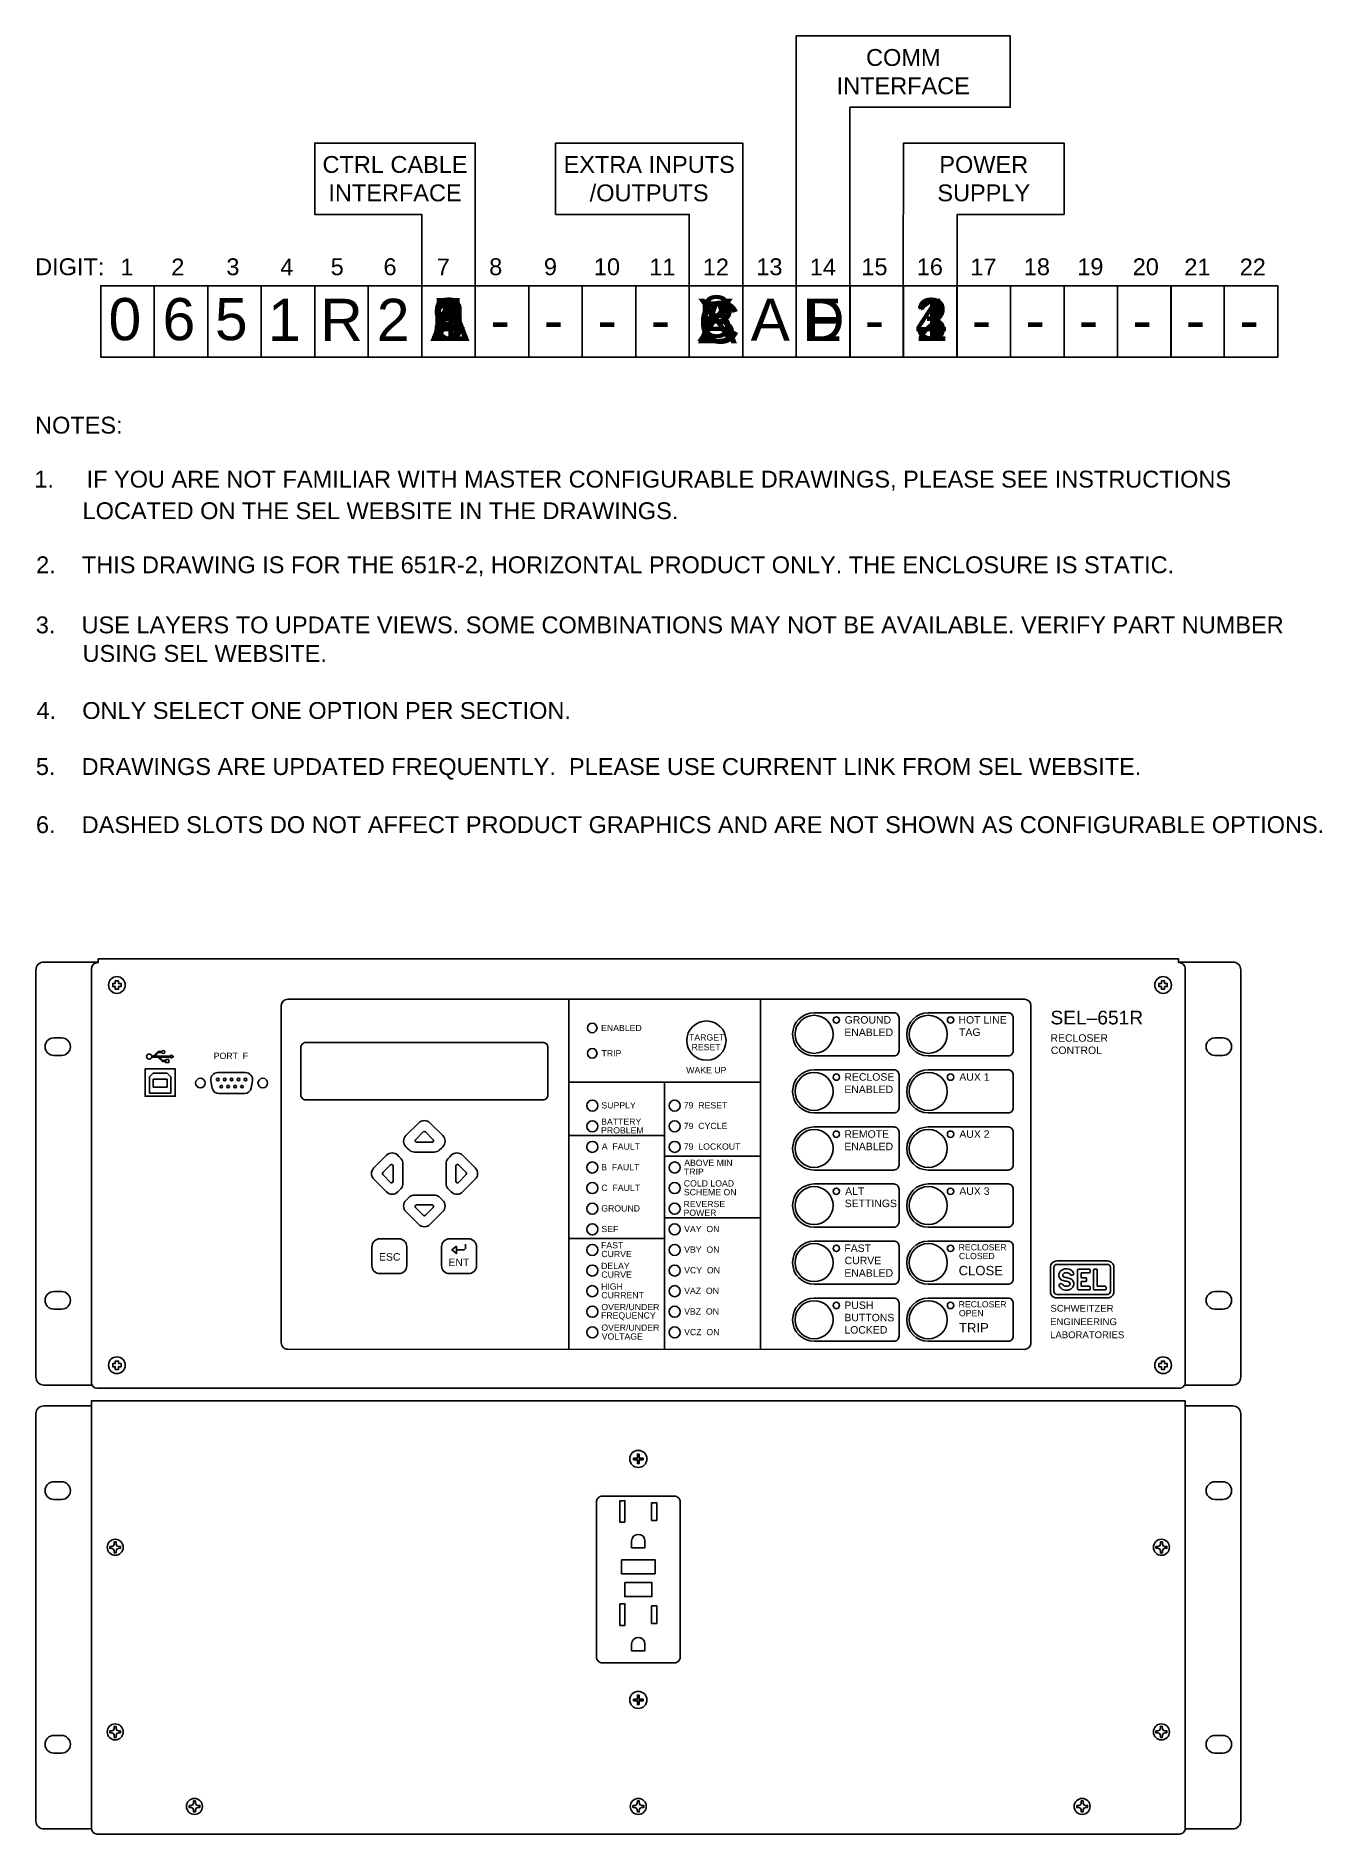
# Model space of a CAD drawing. Extents: x 3 to 47, y 1 to 34.
# Drawn here: x 3 to 23.28, y 5.62 to 33.97 of the extents above; entities that cross this region are included whole.
import ezdxf
from ezdxf.enums import TextEntityAlignment as Align

# ---------------------------------------------------------------- set-up
doc = ezdxf.new("R2010")
doc.units = 0
doc.header["$MEASUREMENT"] = 0
for name, color, linetype in [('1_0_____CONTROL_CABLE_INTE', 7, 'CONTINUOUS'), ('1_1__1__TRADITIONAL_RETROF', 7, 'CONTINUOUS'), ('1_2__2__G_W_VIPER-ST__G_W_', 7, 'CONTINUOUS'), ('1_3__3__ABB_OVR-3_VR3S__15', 7, 'CONTINUOUS'), ('1_4__4__G_W_CTRL_POWER_VIP', 7, 'CONTINUOUS'), ('1_5__5__ABB_JOSLYN_TRIMOD_', 7, 'CONTINUOUS'), ('1_6__6__EATON_NOVA-TS_TRIP', 7, 'CONTINUOUS'), ('1_7__8__SIEMENS_SDR_TRIPLE', 7, 'CONTINUOUS'), ('1_8__9__SIEMENS_SDR_3-PHAS', 7, 'CONTINUOUS'), ('1_9__A__SEL_MULTI-RECLOSER', 7, 'CONTINUOUS'), ('2_0_____EXTRA_INPUTS-OUTPU', 7, 'CONTINUOUS'), ('2_1__X__NONE', 7, 'CONTINUOUS'), ('2_2__8___7__12_VDC_INPUTS_', 7, 'CONTINUOUS'), ('2_3__A___2__125_VDC____5__', 7, 'CONTINUOUS'), ('2_4__B___2__48_VDC____5__1', 7, 'CONTINUOUS'), ('2_5__C___2__220_VDC____5__', 7, 'CONTINUOUS'), ('3_0_____COMMUNICATIONS_INT', 7, 'CONTINUOUS'), ('3_1__D___1__100BASE-FX__EI', 7, 'CONTINUOUS'), ('3_2__E___2__10-100BASE-T__', 7, 'CONTINUOUS'), ('3_3__F___2__100BASE-FX__EI', 7, 'CONTINUOUS'), ('3_4__L___1__10-100BASE-T__', 7, 'CONTINUOUS'), ('4_0_____POWER_SUPPLY_', 7, 'CONTINUOUS'), ('4_1__1__120_VAC__INCLUDES_', 7, 'CONTINUOUS'), ('4_2__2__230_VAC', 7, 'CONTINUOUS'), ('4_3__4__48_VDC', 7, 'CONTINUOUS'), ('4_4__3__125_VDC', 7, 'CONTINUOUS'), ('5_0____DWG', 7, 'CONTINUOUS')]:
    doc.layers.add(name, color=color, linetype=linetype)
doc.styles.add('ARIAL', font='arial.ttf')

msp = doc.modelspace()

# ---------------------------------------------------------------- texts
at = {"layer": '1_1__1__TRADITIONAL_RETROF', "style": 'ARIAL'}
msp.add_text('1', height=0.664, dxfattribs=at).set_placement((9.273, 29.164))
at = {"layer": '1_2__2__G_W_VIPER-ST__G_W_', "style": 'ARIAL'}
msp.add_text('2', height=0.664, dxfattribs=at).set_placement((9.257, 29.164))
at = {"layer": '1_3__3__ABB_OVR-3_VR3S__15', "style": 'ARIAL'}
msp.add_text('3', height=0.664, dxfattribs=at).set_placement((9.245, 29.175))
at = {"layer": '1_4__4__G_W_CTRL_POWER_VIP', "style": 'ARIAL'}
msp.add_text('4', height=0.664, dxfattribs=at).set_placement((9.272, 29.164))
at = {"layer": '1_5__5__ABB_JOSLYN_TRIMOD_', "style": 'ARIAL'}
msp.add_text('5', height=0.664, dxfattribs=at).set_placement((9.245, 29.175))
at = {"layer": '1_6__6__EATON_NOVA-TS_TRIP', "style": 'ARIAL'}
msp.add_text('6', height=0.664, dxfattribs=at).set_placement((9.249, 29.175))
at = {"layer": '1_7__8__SIEMENS_SDR_TRIPLE', "style": 'ARIAL'}
msp.add_text('8', height=0.664, dxfattribs=at).set_placement((9.246, 29.175))
at = {"layer": '1_8__9__SIEMENS_SDR_3-PHAS', "style": 'ARIAL'}
msp.add_text('9', height=0.664, dxfattribs=at).set_placement((9.245, 29.175))
at = {"layer": '1_9__A__SEL_MULTI-RECLOSER', "style": 'ARIAL'}
msp.add_text('A', height=0.664, dxfattribs=at).set_placement((9.22, 29.164))
at = {"layer": '2_1__X__NONE', "style": 'ARIAL'}
msp.add_text('X', height=0.664, dxfattribs=at).set_placement((13.409, 29.164))
at = {"layer": '2_2__8___7__12_VDC_INPUTS_', "style": 'ARIAL'}
msp.add_text('8', height=0.664, dxfattribs=at).set_placement((13.475, 29.215))
at = {"layer": '2_3__A___2__125_VDC____5__', "style": 'ARIAL'}
msp.add_text('A', height=0.664, dxfattribs=at).set_placement((13.439, 29.124))
at = {"layer": '2_4__B___2__48_VDC____5__1', "style": 'ARIAL'}
msp.add_text('B', height=0.664, dxfattribs=at).set_placement((13.439, 29.124))
at = {"layer": '2_5__C___2__220_VDC____5__', "style": 'ARIAL'}
msp.add_text('C', height=0.664, dxfattribs=at).set_placement((13.439, 29.124))
at = {"layer": '3_1__D___1__100BASE-FX__EI', "style": 'ARIAL'}
msp.add_text('D', height=0.664, dxfattribs=at).set_placement((15.084, 29.164))
at = {"layer": '3_2__E___2__10-100BASE-T__', "style": 'ARIAL'}
msp.add_text('E', height=0.664, dxfattribs=at).set_placement((15.089, 29.164))
at = {"layer": '3_3__F___2__100BASE-FX__EI', "style": 'ARIAL'}
msp.add_text('F', height=0.664, dxfattribs=at).set_placement((15.119, 29.164))
at = {"layer": '3_4__L___1__10-100BASE-T__', "style": 'ARIAL'}
msp.add_text('L', height=0.664, dxfattribs=at).set_placement((15.122, 29.164))
at = {"layer": '4_1__1__120_VAC__INCLUDES_', "style": 'ARIAL'}
msp.add_text('1', height=0.664, dxfattribs=at).set_placement((16.869, 29.164))
at = {"layer": '4_2__2__230_VAC', "style": 'ARIAL'}
msp.add_text('2', height=0.664, dxfattribs=at).set_placement((16.875, 29.164))
at = {"layer": '4_3__4__48_VDC', "style": 'ARIAL'}
msp.add_text('4', height=0.664, dxfattribs=at).set_placement((16.862, 29.164))
at = {"layer": '4_4__3__125_VDC', "style": 'ARIAL'}
msp.add_text('3', height=0.664, dxfattribs=at).set_placement((16.862, 29.175))
at = {"layer": '5_0____DWG', "style": 'ARIAL'}
for s, p in [('COMM', (16.679, 33.5)), ('INTERFACE', (16.679, 33.053)), ('CTRL CABLE', (8.663, 31.813)), ('EXTRA INPUTS', (12.671, 31.813)), ('POWER', (17.948, 31.813)), ('INTERFACE', (8.663, 31.365)), ('/OUTPUTS', (12.671, 31.365)), ('SUPPLY', (17.948, 31.365))]:
    msp.add_text(s, height=0.2655, dxfattribs=at).set_placement(p, align=Align.CENTER)
for s, height, p in [('DIGIT:', 0.2655, (2.987, 30.2)), ('1', 0.266, (4.332, 30.196)), ('2', 0.266, (5.134, 30.196)), ('3', 0.266, (6.003, 30.2)), ('4', 0.266, (6.854, 30.196)), ('5', 0.266, (7.648, 30.2)), ('6', 0.266, (8.481, 30.2)), ('7', 0.266, (9.321, 30.196)), ('8', 0.266, (10.148, 30.2)), ('9', 0.266, (11.011, 30.2)), ('10', 0.2655, (11.799, 30.2)), ('11', 0.2655, (12.673, 30.196)), ('12', 0.2655, (13.517, 30.196)), ('13', 0.2655, (14.361, 30.2)), ('14', 0.2655, (15.205, 30.196)), ('15', 0.2655, (16.018, 30.2)), ('16', 0.2655, (16.892, 30.2)), ('17', 0.2655, (17.736, 30.196)), ('18', 0.2655, (18.58, 30.2)), ('19', 0.2655, (19.423, 30.2)), ('20', 0.2655, (20.297, 30.2)), ('21', 0.2655, (21.111, 30.196)), ('22', 0.2655, (21.984, 30.196)), ('0', 0.664, (4.145, 29.175)), ('6', 0.664, (4.997, 29.175)), ('5', 0.664, (5.822, 29.175)), ('1', 0.664, (6.66, 29.164)), ('R', 0.664, (7.484, 29.164)), ('2', 0.664, (8.376, 29.164)), ('A', 0.664, (14.272, 29.167)), ('-', 0.664, (10.165, 29.164)), ('-', 0.664, (11.009, 29.164)), ('-', 0.664, (11.853, 29.164)), ('-', 0.664, (12.697, 29.164)), ('-', 0.664, (16.072, 29.164)), ('-', 0.664, (17.76, 29.164)), ('-', 0.664, (18.603, 29.164)), ('-', 0.664, (19.447, 29.164)), ('-', 0.664, (20.291, 29.164)), ('-', 0.664, (21.135, 29.164)), ('-', 0.664, (21.978, 29.164)), ('NOTES:', 0.2655, (2.986, 27.703)), ('1.     IF YOU ARE NOT FAMILIAR WITH MASTER CONFIGURABLE DRAWINGS, PLEASE SEE INSTRUCTIONS', 0.2655, (2.974, 26.851)), ('       LOCATED ON THE SEL WEBSITE IN THE DRAWINGS.', 0.2655, (3.014, 26.353)), ('2.    THIS DRAWING IS FOR THE 651R-2, HORIZONTAL PRODUCT ONLY. THE ENCLOSURE IS STATIC.', 0.2655, (3.003, 25.501)), ('3.    USE LAYERS TO UPDATE VIEWS. SOME COMBINATIONS MAY NOT BE AVAILABLE. VERIFY PART NUMBER', 0.2655, (2.998, 24.553)), ('       USING SEL WEBSITE.', 0.2655, (3.014, 24.103)), ('4.    ONLY SELECT ONE OPTION PER SECTION.', 0.2655, (3.009, 23.203)), ('5.    DRAWINGS ARE UPDATED FREQUENTLY.  PLEASE USE CURRENT LINK FROM SEL WEBSITE.', 0.2655, (2.999, 22.319)), ('6.    DASHED SLOTS DO NOT AFFECT PRODUCT GRAPHICS AND ARE NOT SHOWN AS CONFIGURABLE OPTIONS.', 0.2655, (3, 21.403)), ('GROUND', 0.118, (15.754, 18.399)), ('HOT LINE', 0.118, (17.549, 18.399)), ('SEL–651R', 0.2163, (19, 18.386)), ('ENABLED', 0.0983, (11.913, 18.281)), ('TARGET', 0.0983, (13.3, 18.132)), ('ENABLED', 0.118, (15.749, 18.203)), ('TAG', 0.118, (17.559, 18.205)), ('RECLOSER', 0.118, (19, 18.113)), ('PORT  F', 0.0983, (5.804, 17.841)), ('TRIP', 0.0983, (11.92, 17.882)), ('RESET', 0.0983, (13.34, 17.979)), ('CONTROL', 0.118, (19.006, 17.919)), ('WAKE UP', 0.0983, (13.256, 17.615)), ('RECLOSE', 0.118, (15.75, 17.499)), ('AUX 1', 0.118, (17.563, 17.499)), ('ENABLED', 0.118, (15.749, 17.303)), ('SUPPLY', 0.0983, (11.918, 17.061)), ('79  RESET', 0.0983, (13.217, 17.061)), ('PROBLEM', 0.0983, (11.913, 16.667)), ('BATTERY', 0.0983, (11.914, 16.804)), ('79  CYCLE', 0.0983, (13.217, 16.736)), ('A  FAULT', 0.0983, (11.924, 16.411)), ('79  LOCKOUT', 0.09833, (13.217, 16.411)), ('REMOTE', 0.118, (15.75, 16.599)), ('ENABLED', 0.118, (15.749, 16.403)), ('AUX 2', 0.118, (17.563, 16.599)), ('B  FAULT', 0.0983, (11.914, 16.086)), ('ABOVE MIN', 0.0983, (13.224, 16.155)), ('TRIP', 0.0983, (13.22, 16.015)), ('COLD LOAD', 0.0983, (13.217, 15.83)), ('C  FAULT', 0.0983, (11.917, 15.761)), ('SCHEME ON', 0.0983, (13.218, 15.692)), ('REVERSE', 0.0983, (13.213, 15.505)), ('ALT', 0.118, (15.762, 15.697)), ('SETTINGS', 0.118, (15.755, 15.505)), ('AUX 3', 0.118, (17.563, 15.699)), ('GROUND', 0.0983, (11.916, 15.436)), ('POWER', 0.0983, (13.213, 15.367)), ('SEF', 0.0983, (11.918, 15.111)), ('VAY  ON', 0.0983, (13.223, 15.111)), ('ESC', 0.118, (8.41, 14.662)), ('FAST', 0.0983, (11.912, 14.855)), ('CURVE', 0.0983, (11.917, 14.717)), ('VBY  ON', 0.0983, (13.223, 14.786)), ('FAST', 0.118, (15.749, 14.799)), ('RECLOSER', 0.0983, (17.552, 14.824)), ('CLOSED', 0.0983, (17.556, 14.685)), ('ENT', 0.118, (9.504, 14.576)), ('DELAY', 0.0983, (11.913, 14.529)), ('CURVE', 0.0983, (11.917, 14.392)), ('VCY  ON', 0.0983, (13.223, 14.461)), ('CURVE', 0.118, (15.754, 14.605)), ('ENABLED', 0.118, (15.749, 14.408)), ('CLOSE', 0.1475, (17.552, 14.431)), ('HIGH', 0.0983, (11.913, 14.205)), ('VAZ  ON', 0.0983, (13.223, 14.136)), ('CURRENT', 0.0983, (11.917, 14.067)), ('OVER/UNDER', 0.0983, (11.917, 13.881)), ('VBZ  ON', 0.0983, (13.223, 13.811)), ('PUSH', 0.118, (15.75, 13.899)), ('RECLOSER', 0.0983, (17.552, 13.924)), ('SCHWEITZER', 0.1077, (19, 13.856)), ('FREQUENCY', 0.0983, (11.912, 13.748)), ('OVER/UNDER', 0.0983, (11.917, 13.556)), ('BUTTONS', 0.118, (15.75, 13.705)), ('LOCKED', 0.118, (15.75, 13.511)), ('OPEN', 0.0983, (17.556, 13.785)), ('TRIP', 0.1475, (17.558, 13.529)), ('ENGINEERING', 0.10766, (18.995, 13.645)), ('VOLTAGE', 0.0983, (11.923, 13.417)), ('VCZ  ON', 0.0983, (13.223, 13.486)), ('LABORATORIES', 0.10766, (18.995, 13.438))]:
    msp.add_text(s, height=height, dxfattribs=at).set_placement(p)

# ---------------------------------------------------------------- linework, layer by layer
at = {"layer": '1_0_____CONTROL_CABLE_INTE'}
msp.add_lwpolyline([(4.023, 30.034), (4.867, 30.034), (4.867, 28.909), (4.023, 28.909)], close=True, dxfattribs=at)
at = {"layer": '2_0_____EXTRA_INPUTS-OUTPU'}
msp.add_lwpolyline([(4.023, 30.034), (4.867, 30.034), (4.867, 28.909), (4.023, 28.909)], close=True, dxfattribs=at)
at = {"layer": '3_0_____COMMUNICATIONS_INT'}
msp.add_lwpolyline([(4.023, 30.034), (4.867, 30.034), (4.867, 28.909), (4.023, 28.909)], close=True, dxfattribs=at)
at = {"layer": '4_0_____POWER_SUPPLY_'}
msp.add_lwpolyline([(4.023, 30.034), (4.867, 30.034), (4.867, 28.909), (4.023, 28.909)], close=True, dxfattribs=at)
at = {"layer": '4_1__1__120_VAC__INCLUDES_'}
for points in [[(12.425, 11.548), (12.487, 11.548), (12.487, 11.61), (12.513, 11.61), (12.513, 11.548), (12.575, 11.548), (12.575, 11.522), (12.513, 11.522), (12.513, 11.46), (12.487, 11.46), (12.487, 11.522), (12.425, 11.522)], [(12.29, 10.535), (12.21, 10.535), (12.21, 10.875), (12.29, 10.875)], [(12.71, 10.845), (12.79, 10.845), (12.79, 10.565), (12.71, 10.565)], [(12.235, 9.945), (12.765, 9.945), (12.765, 9.725), (12.235, 9.725)], [(12.285, 9.585), (12.715, 9.585), (12.715, 9.365), (12.285, 9.365)], [(12.21, 9.25), (12.29, 9.25), (12.29, 8.91), (12.21, 8.91)], [(12.71, 9.22), (12.79, 9.22), (12.79, 8.94), (12.71, 8.94)], [(12.425, 7.748), (12.487, 7.748), (12.487, 7.81), (12.513, 7.81), (12.513, 7.748), (12.575, 7.748), (12.575, 7.722), (12.513, 7.722), (12.513, 7.66), (12.487, 7.66), (12.487, 7.722), (12.425, 7.722)]]:
    msp.add_lwpolyline(points, close=True, dxfattribs=at)
for points in [[(11.84, 10.856), (11.84, 8.414, 0.414214), (11.934, 8.32), (13.066, 8.32, 0.414214), (13.16, 8.414), (13.16, 10.856, 0.414214), (13.066, 10.95), (11.934, 10.95, 0.414214)], [(12.395, 10.135), (12.395, 10.24, -1), (12.605, 10.24), (12.605, 10.135)], [(12.395, 8.51), (12.395, 8.615, -1), (12.605, 8.615), (12.605, 8.51)]]:
    msp.add_lwpolyline(points, format="xyb", close=True, dxfattribs=at)
for centre in [(12.5, 11.535), (12.5, 7.735)]:
    msp.add_circle(centre, 0.135, dxfattribs=at)
at = {"layer": '5_0____DWG'}
for points in [[(15.835, 32.847), (15.836, 30.034), (14.992, 30.036), (14.992, 33.972), (18.367, 33.972), (18.367, 32.847)], [(9.085, 30.034), (9.929, 30.034), (9.929, 32.284), (7.398, 32.284), (7.398, 31.159), (9.085, 31.159)], [(14.148, 32.284), (14.148, 30.034), (13.304, 30.034), (13.304, 31.159), (11.195, 31.159), (11.195, 32.284)], [(17.527, 31.159), (17.527, 30.034), (16.679, 30.034), (16.683, 32.284), (19.214, 32.284), (19.214, 31.159)], [(4.867, 28.909), (4.023, 28.909), (4.023, 30.034), (4.867, 30.034)], [(5.71, 28.909), (4.867, 28.909), (4.867, 30.034), (5.71, 30.034)], [(6.554, 28.909), (5.71, 28.909), (5.71, 30.034), (6.554, 30.034)], [(7.398, 28.909), (6.554, 28.909), (6.554, 30.034), (7.398, 30.034)], [(8.242, 28.909), (7.398, 28.909), (7.398, 30.034), (8.242, 30.034)], [(9.085, 28.909), (8.242, 28.909), (8.242, 30.034), (9.085, 30.034)], [(9.929, 28.909), (9.085, 28.909), (9.085, 30.034), (9.929, 30.034)], [(10.773, 28.909), (9.929, 28.909), (9.929, 30.034), (10.773, 30.034)], [(11.617, 28.909), (10.773, 28.909), (10.773, 30.034), (11.617, 30.034)], [(12.46, 28.909), (11.617, 28.909), (11.617, 30.034), (12.46, 30.034)], [(13.304, 28.909), (12.46, 28.909), (12.46, 30.034), (13.304, 30.034)], [(14.148, 28.909), (13.304, 28.909), (13.304, 30.034), (14.148, 30.034)], [(14.992, 28.909), (14.148, 28.909), (14.148, 30.034), (14.992, 30.034)], [(15.836, 28.909), (14.992, 28.909), (14.992, 30.034), (15.836, 30.034)], [(16.683, 28.909), (15.839, 28.909), (15.839, 30.034), (16.683, 30.034)], [(17.523, 28.909), (16.679, 28.909), (16.679, 30.034), (17.523, 30.034)], [(18.37, 28.909), (17.527, 28.909), (17.527, 30.034), (18.37, 30.034)], [(19.214, 28.909), (18.37, 28.909), (18.37, 30.034), (19.214, 30.034)], [(20.058, 28.909), (19.214, 28.909), (19.214, 30.034), (20.058, 30.034)], [(20.902, 28.909), (20.058, 28.909), (20.058, 30.034), (20.902, 30.034)], [(21.742, 28.909), (20.898, 28.909), (20.898, 30.034), (21.742, 30.034)], [(22.586, 28.909), (21.742, 28.909), (21.742, 30.034), (22.586, 30.034)], [(4.302, 19.032), (4.342, 19.032), (4.342, 18.983), (4.302, 18.983), (4.302, 18.942), (4.252, 18.942), (4.252, 18.983), (4.212, 18.983), (4.212, 19.032), (4.252, 19.032), (4.252, 19.072), (4.302, 19.072)], [(20.801, 19.032), (20.841, 19.032), (20.841, 18.983), (20.801, 18.983), (20.801, 18.942), (20.751, 18.942), (20.751, 18.983), (20.711, 18.983), (20.711, 19.032), (20.751, 19.032), (20.751, 19.072), (20.801, 19.072)], [(4.721, 17.685), (5.197, 17.685), (5.197, 17.254), (4.721, 17.254)], [(4.849, 17.522), (5.068, 17.522), (5.068, 17.397), (4.849, 17.397)], [(9.632, 14.889), (9.557, 14.831), (9.632, 14.773)], [(4.302, 13.037), (4.342, 13.037), (4.342, 12.987), (4.302, 12.987), (4.302, 12.947), (4.252, 12.947), (4.252, 12.987), (4.212, 12.987), (4.212, 13.037), (4.252, 13.037), (4.252, 13.077), (4.302, 13.077)], [(20.801, 13.037), (20.841, 13.037), (20.841, 12.987), (20.801, 12.987), (20.801, 12.947), (20.751, 12.947), (20.751, 12.987), (20.711, 12.987), (20.711, 13.037), (20.751, 13.037), (20.751, 13.077), (20.801, 13.077)]]:
    msp.add_lwpolyline(points, close=True, dxfattribs=at)
for points in [[(3.98, 19.37), (3.125, 19.37, 0.414214), (3, 19.245), (3, 12.825, 0.414214), (3.125, 12.7), (3.884, 12.7)], [(21.02, 19.37), (21.875, 19.37, -0.414214), (22, 19.245), (22, 12.825, -0.414214), (21.875, 12.7), (21.116, 12.7)], [(15.273, 18.57), (16.532, 18.57, -0.414214), (16.612, 18.49), (16.612, 17.97, -0.414214), (16.532, 17.89), (15.273, 17.89, -1), (15.273, 18.57, -0.407512)], [(17.073, 18.57), (18.332, 18.57, -0.414214), (18.412, 18.49), (18.412, 17.97, -0.414214), (18.332, 17.89), (17.073, 17.89, -1), (17.073, 18.57, -0.407512)], [(3.282, 18.174), (3.406, 18.174, -1), (3.406, 17.896), (3.282, 17.896, -1), (3.282, 18.174, -0.310654)], [(21.594, 18.174), (21.718, 18.174, -1), (21.718, 17.896), (21.594, 17.896, -1), (21.594, 18.174, -0.310654)], [(4.914, 17.871, -0.201862), (4.928, 17.866), (4.989, 17.805, 0.168101), (5.004, 17.799), (5.046, 17.799), (5.046, 17.783), (5.094, 17.783), (5.094, 17.831), (5.046, 17.831), (5.046, 17.815), (5.012, 17.815, -0.184177), (4.996, 17.821), (4.946, 17.871), (5.13, 17.871), (5.13, 17.855), (5.172, 17.879), (5.13, 17.903), (5.13, 17.887), (4.877, 17.887), (4.926, 17.936, -0.197185), (4.943, 17.943), (4.987, 17.943, 5.727361), (4.987, 17.959), (4.936, 17.959, 0.186912), (4.92, 17.952), (4.862, 17.894, -0.189963), (4.845, 17.887), (4.826, 17.887, 10.010016), (4.826, 17.871), (4.915, 17.871)], [(7.258, 18.101), (10.995, 18.101, -0.414214), (11.075, 18.021), (11.075, 17.276, -0.414214), (10.995, 17.196), (7.258, 17.196, -0.414214), (7.178, 17.276), (7.178, 18.021, -0.414214), (7.258, 18.101, -0.106471)], [(15.273, 17.67), (16.532, 17.67, -0.414214), (16.612, 17.59), (16.612, 17.07, -0.414214), (16.532, 16.99), (15.273, 16.99, -1), (15.273, 17.67, -0.407512)], [(17.073, 17.67), (18.332, 17.67, -0.414214), (18.412, 17.59), (18.412, 17.07, -0.414214), (18.332, 16.99), (17.073, 16.99, -1), (17.073, 17.67, -0.407512)], [(15.273, 16.77), (16.532, 16.77, -0.414214), (16.612, 16.69), (16.612, 16.17, -0.414214), (16.532, 16.09), (15.273, 16.09, -1), (15.273, 16.77, -0.407512)], [(17.073, 16.77), (18.332, 16.77, -0.414214), (18.412, 16.69), (18.412, 16.17, -0.414214), (18.332, 16.09), (17.073, 16.09, -1), (17.073, 16.77, -0.407512)], [(15.273, 15.87), (16.532, 15.87, -0.414214), (16.612, 15.79), (16.612, 15.27, -0.414214), (16.532, 15.19), (15.273, 15.19, -1), (15.273, 15.87, -0.407512)], [(17.073, 15.87), (18.332, 15.87, -0.414214), (18.412, 15.79), (18.412, 15.27, -0.414214), (18.332, 15.19), (17.073, 15.19, -1), (17.073, 15.87, -0.407512)], [(9.632, 14.831), (9.74, 14.831, 0.414214), (9.775, 14.866), (9.775, 14.923)], [(15.273, 14.97), (16.532, 14.97, -0.414214), (16.612, 14.89), (16.612, 14.37, -0.414214), (16.532, 14.29), (15.273, 14.29, -1), (15.273, 14.97, -0.407512)], [(17.073, 14.97), (18.332, 14.97, -0.414214), (18.412, 14.89), (18.412, 14.37, -0.414214), (18.332, 14.29), (17.073, 14.29, -1), (17.073, 14.97, -0.407512)], [(3.282, 14.174), (3.406, 14.174, -1), (3.406, 13.896), (3.282, 13.896, -1), (3.282, 14.174, -0.310654)], [(15.273, 14.07), (16.532, 14.07, -0.414214), (16.612, 13.99), (16.612, 13.47, -0.414214), (16.532, 13.39), (15.273, 13.39, -1), (15.273, 14.07, -0.407512)], [(17.073, 14.07), (18.332, 14.07, -0.414214), (18.412, 13.99), (18.412, 13.47, -0.414214), (18.332, 13.39), (17.073, 13.39, -1), (17.073, 14.07, -0.407512)], [(21.594, 14.174), (21.718, 14.174, -1), (21.718, 13.896), (21.594, 13.896, -1), (21.594, 14.174, -0.310654)], [(3.875, 12.37), (3.125, 12.37, 0.414214), (3, 12.245), (3, 5.825, 0.414214), (3.125, 5.7), (3.876, 5.7)], [(21.125, 12.37), (21.875, 12.37, -0.414214), (22, 12.245), (22, 5.825, -0.414214), (21.875, 5.7), (21.125, 5.7)], [(3.282, 11.174), (3.406, 11.174, -1), (3.406, 10.896), (3.282, 10.896, -1), (3.282, 11.174, -0.310654)], [(21.594, 11.174), (21.718, 11.174, -1), (21.718, 10.896), (21.594, 10.896, -1), (21.594, 11.174, -0.310654)], [(3.282, 7.174), (3.406, 7.174, -1), (3.406, 6.896), (3.282, 6.896, -1), (3.282, 7.174, -0.310654)], [(21.594, 7.174), (21.718, 7.174, -1), (21.718, 6.896), (21.594, 6.896, -1), (21.594, 7.174, -0.310654)]]:
    msp.add_lwpolyline(points, format="xyb", dxfattribs=at)
for points in [[(3.875, 19.261), (3.875, 12.739, 0.411398), (3.965, 12.65), (21.035, 12.65, 0.414214), (21.125, 12.74), (21.125, 19.261, 0.418635), (21.027, 19.36), (21.02, 19.36), (21.02, 19.42), (3.98, 19.42), (3.98, 19.36), (3.975, 19.36, 0.412104)], [(6.97, 18.783, 0.413908), (6.869, 18.683), (6.869, 13.363, 0.415389), (6.97, 13.263), (18.591, 13.262, 0.413117), (18.691, 13.362), (18.691, 18.682, 0.414003), (18.591, 18.782)], [(5.867, 17.626), (6.306, 17.626, -0.466018), (6.415, 17.497), (6.396, 17.387, -0.365766), (6.287, 17.296), (5.891, 17.296, -0.366799), (5.778, 17.383), (5.758, 17.499, -0.459264)], [(9.282, 16.374, 0.176539), (9.36, 16.401), (9.397, 16.437), (9.416, 16.456, 0.414214), (9.416, 16.633), (9.214, 16.834, 0.414214), (9.037, 16.834), (8.836, 16.633, 0.414214), (8.836, 16.456), (8.855, 16.437), (8.892, 16.401, 0.176539), (8.97, 16.374)], [(9.143, 16.69), (9.264, 16.568, -0.66386), (9.247, 16.528), (9.004, 16.528, -0.66386), (8.988, 16.568), (9.109, 16.69, -0.408376)], [(8.788, 15.878, -0.176539), (8.761, 15.799), (8.725, 15.763), (8.706, 15.744, -0.414214), (8.529, 15.744), (8.328, 15.945, -0.414214), (8.328, 16.122), (8.529, 16.323, -0.414214), (8.706, 16.323), (8.725, 16.304), (8.761, 16.268, -0.176539), (8.788, 16.189)], [(8.472, 16.017), (8.594, 15.895, 0.66386), (8.634, 15.912), (8.634, 16.155, 0.66386), (8.594, 16.172), (8.472, 16.05, 0.408376)], [(9.469, 15.878, 0.176539), (9.496, 15.799), (9.532, 15.763), (9.551, 15.744, 0.414214), (9.728, 15.744), (9.929, 15.945, 0.414214), (9.929, 16.122), (9.728, 16.323, 0.414214), (9.551, 16.323), (9.532, 16.304), (9.496, 16.268, 0.176539), (9.469, 16.189)], [(9.784, 16.017), (9.663, 15.895, -0.66386), (9.622, 15.912), (9.622, 16.155, -0.66386), (9.663, 16.172), (9.784, 16.05, -0.408376)], [(9.282, 15.693, -0.176539), (9.36, 15.666), (9.397, 15.63), (9.416, 15.611, -0.414214), (9.416, 15.434), (9.214, 15.233, -0.414214), (9.037, 15.233), (8.836, 15.434, -0.414214), (8.836, 15.611), (8.855, 15.63), (8.892, 15.666, -0.176539), (8.97, 15.693)], [(9.143, 15.377), (9.264, 15.499, 0.66386), (9.247, 15.539), (9.004, 15.539, 0.66386), (8.988, 15.499), (9.109, 15.377, 0.408376)], [(8.424, 15.006), (8.724, 15.006, -0.414214), (8.849, 14.881), (8.849, 14.581, -0.414214), (8.724, 14.456), (8.424, 14.456, -0.414214), (8.299, 14.581), (8.299, 14.881, -0.414214)], [(9.523, 15.006), (9.823, 15.006, -0.414214), (9.948, 14.881), (9.948, 14.581, -0.414214), (9.823, 14.456), (9.523, 14.456, -0.414214), (9.398, 14.581), (9.398, 14.881, -0.414214)], [(20, 14.175, -0.414214), (19.899, 14.074), (19.1, 14.074, -0.414214), (18.999, 14.175), (18.999, 14.555, -0.414214), (19.1, 14.656), (19.899, 14.656, -0.414214), (20, 14.555)], [(19.946, 14.175, -0.414214), (19.899, 14.128), (19.1, 14.128, -0.414214), (19.053, 14.175), (19.053, 14.555, -0.414214), (19.1, 14.602), (19.899, 14.602, -0.414214), (19.946, 14.555)], [(19.246, 14.532, 0.192116), (19.161, 14.498, 0.12608), (19.134, 14.447, 0.336344), (19.182, 14.354, 0.087668), (19.251, 14.335, -0.022201), (19.271, 14.332, -0.039737), (19.286, 14.327, -0.23043), (19.311, 14.303, -0.182747), (19.308, 14.283, -0.221111), (19.262, 14.258, -0.058363), (19.234, 14.257, -0.13415), (19.204, 14.272, 0.006668), (19.187, 14.292, 0.085557), (19.184, 14.295, 0.231613), (19.143, 14.292, 0.170757), (19.136, 14.281, 0.118457), (19.138, 14.265, 0.153081), (19.172, 14.221, 0.186266), (19.258, 14.196, 0.192116), (19.343, 14.23, 0.12608), (19.369, 14.281, 0.336344), (19.321, 14.374, 0.087668), (19.253, 14.393, -0.022201), (19.232, 14.397, -0.039737), (19.218, 14.401, -0.23043), (19.193, 14.426, -0.182747), (19.195, 14.445, -0.221111), (19.241, 14.471, -0.058363), (19.27, 14.471, -0.13415), (19.3, 14.456, 0.006668), (19.316, 14.436, 0.085557), (19.319, 14.433, 0.231613), (19.36, 14.437, 0.170757), (19.368, 14.447, 0.118457), (19.366, 14.463, 0.153081), (19.331, 14.507, 0.186266)], [(19.486, 14.334), (19.486, 14.257), (19.612, 14.257, -0.424366), (19.627, 14.242), (19.627, 14.214, -0.404134), (19.612, 14.199), (19.445, 14.199, -0.432614), (19.429, 14.216), (19.429, 14.51, -0.396049), (19.445, 14.527), (19.612, 14.527, -0.424366), (19.627, 14.512), (19.627, 14.484, -0.404134), (19.612, 14.469), (19.486, 14.469), (19.486, 14.392), (19.559, 14.392, -0.353971), (19.57, 14.379), (19.57, 14.379), (19.57, 14.347, -0.353971), (19.559, 14.334)], [(19.695, 14.527), (19.723, 14.527, -0.432614), (19.739, 14.51), (19.739, 14.257), (19.862, 14.257, -0.424366), (19.877, 14.242), (19.877, 14.214, -0.404134), (19.862, 14.199), (19.695, 14.199, -0.432614), (19.679, 14.216), (19.679, 14.51, -0.396049)], [(3.875, 5.709), (3.875, 12.45), (21.125, 12.45), (21.125, 5.71, -0.414214), (21.035, 5.62), (3.965, 5.62, -0.411398)]]:
    msp.add_lwpolyline(points, format="xyb", close=True, dxfattribs=at)
for points in [[(11.403, 18.783), (11.403, 13.263)], [(14.429, 18.782), (14.429, 13.262)], [(4.849, 17.617), (5.069, 17.617), (5.126, 17.56), (5.126, 17.302), (4.791, 17.302), (4.791, 17.56), (4.849, 17.617)], [(11.403, 17.476), (14.429, 17.476)], [(12.911, 13.262), (12.911, 17.476)], [(11.403, 16.635), (12.911, 16.635)], [(14.429, 16.31), (12.911, 16.31)], [(12.911, 15.335), (14.429, 15.335)], [(11.403, 15.01), (12.911, 15.01)], [(4.164, 10.155), (4.196, 10.156), (4.223, 10.167), (4.234, 10.193), (4.235, 10.226), (4.265, 10.226), (4.266, 10.193), (4.277, 10.167), (4.304, 10.156), (4.336, 10.155), (4.336, 10.125), (4.304, 10.124), (4.277, 10.113), (4.266, 10.087), (4.265, 10.054), (4.235, 10.054), (4.234, 10.087), (4.223, 10.113), (4.196, 10.124), (4.164, 10.125), (4.164, 10.155)], [(20.664, 10.156), (20.696, 10.156), (20.723, 10.167), (20.734, 10.194), (20.735, 10.227), (20.765, 10.227), (20.766, 10.194), (20.777, 10.167), (20.804, 10.156), (20.836, 10.155), (20.836, 10.126), (20.804, 10.125), (20.777, 10.114), (20.766, 10.087), (20.765, 10.054), (20.735, 10.054), (20.734, 10.087), (20.723, 10.114), (20.696, 10.125), (20.664, 10.126), (20.664, 10.155)], [(4.164, 7.246), (4.196, 7.246), (4.223, 7.257), (4.234, 7.284), (4.235, 7.317), (4.265, 7.317), (4.266, 7.284), (4.277, 7.257), (4.304, 7.246), (4.336, 7.245), (4.336, 7.216), (4.304, 7.215), (4.277, 7.204), (4.266, 7.177), (4.265, 7.144), (4.235, 7.144), (4.234, 7.177), (4.223, 7.204), (4.196, 7.215), (4.164, 7.216), (4.164, 7.245)], [(20.663, 7.246), (20.696, 7.246), (20.722, 7.257), (20.734, 7.284), (20.735, 7.317), (20.764, 7.317), (20.765, 7.284), (20.776, 7.257), (20.803, 7.246), (20.836, 7.245), (20.836, 7.216), (20.803, 7.215), (20.776, 7.204), (20.765, 7.177), (20.764, 7.144), (20.735, 7.144), (20.734, 7.177), (20.722, 7.204), (20.696, 7.215), (20.663, 7.216), (20.663, 7.245)], [(5.414, 6.071), (5.446, 6.071), (5.473, 6.082), (5.484, 6.109), (5.485, 6.142), (5.515, 6.142), (5.516, 6.109), (5.527, 6.082), (5.554, 6.071), (5.586, 6.07), (5.586, 6.041), (5.554, 6.04), (5.527, 6.029), (5.516, 6.002), (5.515, 5.969), (5.485, 5.969), (5.484, 6.002), (5.473, 6.029), (5.446, 6.04), (5.414, 6.041), (5.414, 6.07)], [(12.414, 6.071), (12.446, 6.071), (12.473, 6.082), (12.484, 6.109), (12.485, 6.142), (12.515, 6.142), (12.516, 6.109), (12.527, 6.082), (12.554, 6.071), (12.586, 6.07), (12.586, 6.041), (12.554, 6.04), (12.527, 6.029), (12.516, 6.002), (12.515, 5.969), (12.485, 5.969), (12.484, 6.002), (12.473, 6.029), (12.446, 6.04), (12.414, 6.041), (12.414, 6.07)], [(19.414, 6.071), (19.446, 6.071), (19.473, 6.082), (19.484, 6.109), (19.485, 6.142), (19.515, 6.142), (19.516, 6.109), (19.527, 6.082), (19.554, 6.071), (19.586, 6.07), (19.586, 6.041), (19.554, 6.04), (19.527, 6.029), (19.516, 6.002), (19.515, 5.969), (19.485, 5.969), (19.484, 6.002), (19.473, 6.029), (19.446, 6.04), (19.414, 6.041), (19.414, 6.07)]]:
    msp.add_lwpolyline(points, dxfattribs=at)
for centre, radius in [((4.277, 19.007), 0.132), ((20.777, 19.007), 0.132), ((13.574, 18.13), 0.31), ((15.273, 18.23), 0.3), ((15.624, 18.455), 0.0499), ((17.073, 18.23), 0.3), ((17.424, 18.455), 0.0499), ((11.774, 18.33), 0.0749), ((11.774, 17.93), 0.0749), ((15.273, 17.33), 0.3), ((15.624, 17.555), 0.0499), ((17.073, 17.33), 0.3), ((17.424, 17.555), 0.0499), ((5.594, 17.461), 0.076), ((5.868, 17.517), 0.021), ((5.923, 17.405), 0.021), ((5.977, 17.517), 0.021), ((6.032, 17.405), 0.021), ((6.086, 17.517), 0.021), ((6.141, 17.405), 0.021), ((6.195, 17.517), 0.021), ((6.25, 17.405), 0.021), ((6.304, 17.517), 0.021), ((6.578, 17.461), 0.076), ((11.774, 17.105), 0.0874), ((13.074, 17.105), 0.0874), ((11.774, 16.78), 0.0874), ((13.074, 16.78), 0.0874), ((15.273, 16.43), 0.3), ((17.073, 16.43), 0.3), ((11.774, 16.455), 0.0874), ((13.074, 16.455), 0.0874), ((15.624, 16.655), 0.0499), ((17.424, 16.655), 0.0499), ((11.774, 16.13), 0.0874), ((13.074, 16.13), 0.0874), ((11.774, 15.805), 0.0874), ((13.074, 15.805), 0.0874), ((15.273, 15.53), 0.3), ((15.624, 15.755), 0.0499), ((17.073, 15.53), 0.3), ((17.424, 15.755), 0.0499), ((11.774, 15.48), 0.0874), ((13.074, 15.48), 0.0874), ((11.774, 15.155), 0.0874), ((13.074, 15.155), 0.0874), ((11.774, 14.83), 0.0874), ((13.074, 14.83), 0.0874), ((15.273, 14.63), 0.3), ((15.624, 14.855), 0.0499), ((17.073, 14.63), 0.3), ((17.424, 14.855), 0.0499), ((11.774, 14.505), 0.0874), ((13.074, 14.505), 0.0874), ((11.774, 14.18), 0.0874), ((13.074, 14.18), 0.0874), ((11.774, 13.855), 0.0874), ((13.074, 13.855), 0.0874), ((15.273, 13.73), 0.3), ((15.624, 13.955), 0.0499), ((17.073, 13.73), 0.3), ((17.424, 13.955), 0.0499), ((11.774, 13.53), 0.0874), ((13.074, 13.53), 0.0874), ((4.277, 13.012), 0.132), ((20.777, 13.012), 0.132), ((4.25, 10.141), 0.126), ((20.75, 10.141), 0.126), ((4.25, 7.231), 0.126), ((20.75, 7.23), 0.126), ((5.5, 6.056), 0.126), ((12.5, 6.056), 0.126), ((19.5, 6.056), 0.126)]:
    msp.add_circle(centre, radius, dxfattribs=at)

msp.set_redraw_order([(e.dxf.handle, doc.entitydb.next_handle()) for e in msp.query("TEXT MTEXT ATTDEF DIMENSION ARC_DIMENSION")])  # texts and dimensions are drawn at this point

doc.saveas('drawing.dxf')
